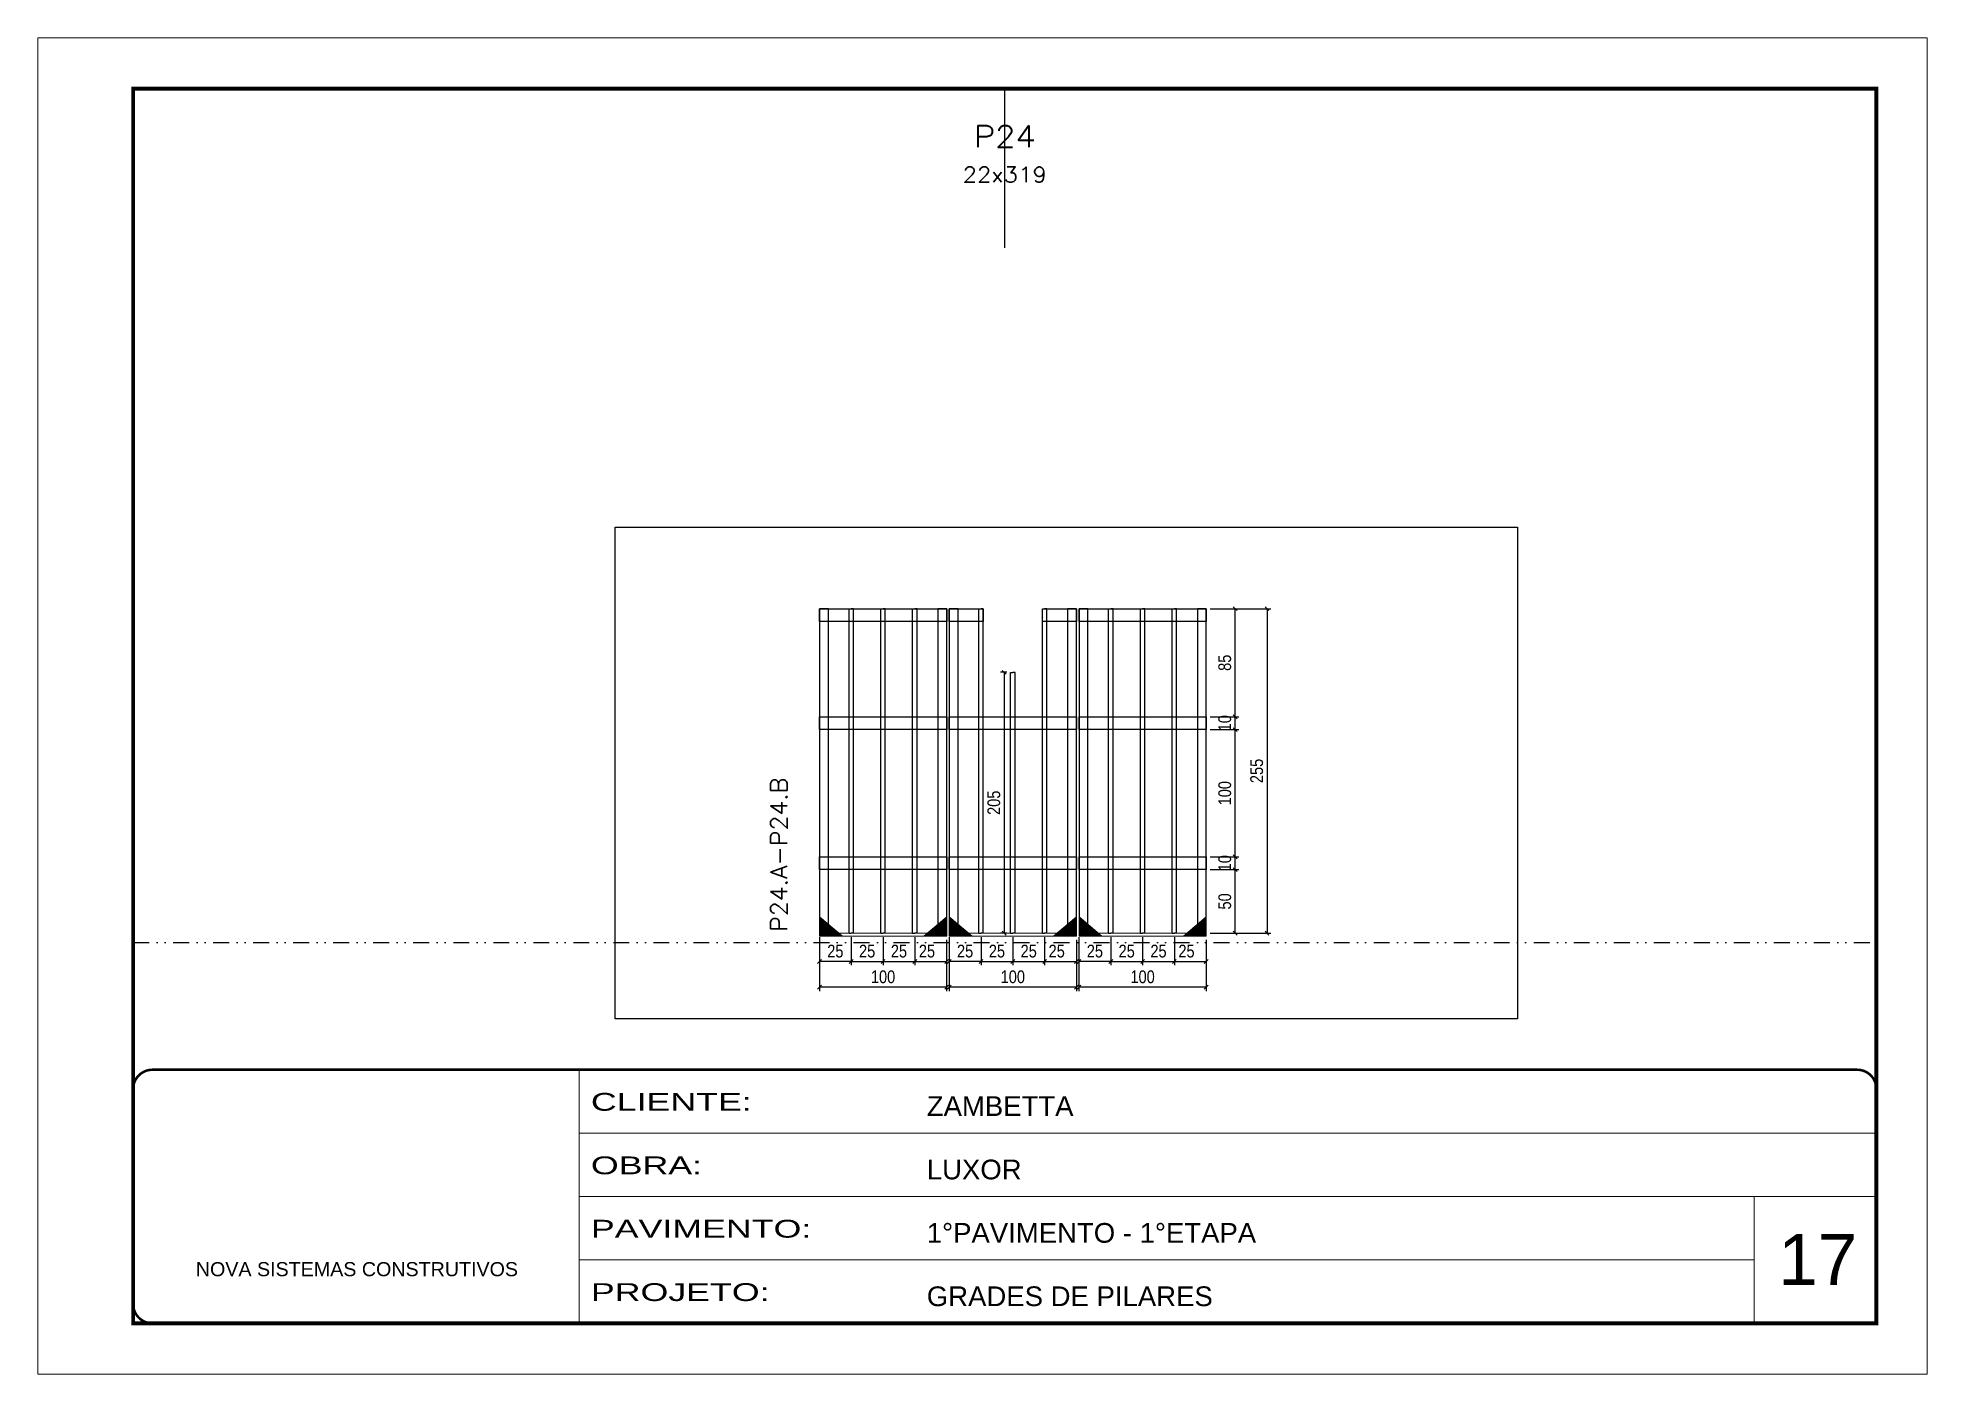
# Model space of a CAD drawing. Extents: x 14400 to 20667, y -21631 to 6985.
# Drawn here: x 14413 to 15898, y 1340 to 2390 of the extents above; entities that cross this region are included whole.
import ezdxf
from ezdxf.enums import TextEntityAlignment as Align

# ---------------------------------------------------------------- set-up
doc = ezdxf.new("R2010")
doc.units = 0
for name, pattern in [('CONTINUO', [0]), ('DASHED', [0.75, 0.5, -0.25]), ('DIVIDE2', [0.625, 0.25, -0.125, 0, -0.125, 0, -0.125]), ('HIDDEN', [0.375, 0.25, -0.125])]:
    doc.linetypes.add(name, pattern=pattern)
doc.layers.add('00 - FELIPE', color=6, linetype='Continuous', plot=False)
for name, color, linetype, lineweight in [('CARIMBO', 255, 'Continuous', 9), ('Folhas', 255, 'Continuous', 9), ('Madeira', 126, 'Continuous', 18), ('Sarr 2.2x7', 40, 'Continuous', 9), ('SARRAFO DE PRESSAO', 251, 'DASHED', 9), ('Texto Seção', 7, 'Continuous', 15)]:
    doc.layers.add(name, color=color, linetype=linetype, lineweight=lineweight)
for name, color, linetype in [('COTA', 241, 'Continuous'), ('Nível', 160, 'Continuous'), ('SARR_2.2x10', 60, 'Continuous'), ('SARR_3.5x7', 81, 'Continuous'), ('SARR_7x7', 40, 'Continuous'), ('Texto de Titulo', 7, 'Continuous'), ('Texto Qtd Sarr', 242, 'Continuous')]:
    doc.layers.add(name, color=color, linetype=linetype)
doc.styles.add('ARIAL', font='arial.ttf')
doc.styles.add('COTA TECNICA', font='techl___.ttf', dxfattribs={"height": 10})
doc.styles.add('REGUA-120', font='ROMANS.shx', dxfattribs={"height": 15})
doc.styles.add('ROMANS', font='romans.shx')
doc.styles.add('Tecnologia', font='')
doc.styles.get('Tecnologia').set_extended_font_data('Forgotten Futurist')
doc.dimstyles.new('PAINEL', dxfattribs={"dimtxt": 10, "dimasz": 3, "dimexe": 3, "dimexo": 3, "dimgap": 3, "dimtad": 1, "dimdec": 1, "dimzin": 12, "dimdsep": 46, "dimtxsty": 'COTA TECNICA', "dimblk1": 'OBLIQUE', "dimblk2": 'OBLIQUE', "dimsah": 1, "dimcen": 0.9, "dimclrd": 4, "dimclre": 4, "dimclrt": 240, "dimadec": 1, "dimazin": 3, "dimtfac": 1, "dimtdec": 1, "dimtmove": 0, "dimatfit": 3, "dimfxl": 1, "dimtolj": 1, "dimtzin": 12, "dimarcsym": 0})

msp = doc.modelspace()

# ---------------------------------------------------------------- texts
at = {"layer": 'CARIMBO', "style": 'ARIAL'}
msp.add_text('17', height=40, dxfattribs=at).set_placement((15781.33, 1410.57))
at = {"layer": 'Texto Seção', "style": 'REGUA-120', "width": 1.05}
msp.add_text('P24.A-P24.B', height=13, rotation=90, dxfattribs=at).set_placement((15002.47, 1688.01))

# ---------------------------------------------------------------- blocks, each defined once
blk = doc.blocks.new('9999999999')
at = {"color": 30, "linetype": 'CONTINUO'}
for p, q in [((98564.6, 34230.2), (98564.6, 34429.4)), ((98564.6, 34379.6), (99584, 34379.6)), ((98564.6, 34329.8), (99488, 34329.8)), ((99584, 34329.8), (99488, 34329.8)), ((99488, 34329.8), (99488, 34230.2)), ((98564.6, 34280), (99488, 34280))]:
    blk.add_line(p, q, dxfattribs=at)
at = {"color": 30, "linetype": 'CONTINUO', "const_width": 2}
blk.add_lwpolyline([(99584, 34230.2), (99584, 34414.4, 0.414214), (99569, 34429.4), (98229, 34429.4, 0.414214), (98214, 34414.4), (98214, 34245.2, 0.414214), (98229, 34230.2), (99584, 34230.2)], format="xyb", dxfattribs=at)
at = {"layer": 'Folhas'}
blk.add_lwpolyline([(98139, 34190.2), (99624, 34190.2), (99624, 35240.2), (98139, 35240.2)], close=True, dxfattribs=at)
at = {"layer": 'Folhas', "color": 30, "const_width": 3}
blk.add_lwpolyline([(98214, 34230.2), (99584, 34230.2), (99584, 35200.2), (98214, 35200.2)], close=True, dxfattribs=at)
at = {"color": 7, "linetype": 'Continuous', "ltscale": 5, "style": 'ARIAL'}
for s, height, p in [('ZAMBETTA', 15.48, (98837.7, 34393.1)), ('LUXOR', 15.48, (98837.7, 34343.3)), ('1°PAVIMENTO - 1°ETAPA', 15.483, (98837.7, 34293.5)), ('NOVA SISTEMAS CONSTRUTIVOS', 11.059, (98263.2, 34267.2)), ('GRADES DE PILARES', 15.483, (98837.7, 34243.7))]:
    blk.add_text(s, height=height, dxfattribs=at).set_placement(p)
at = {"layer": 'Folhas', "color": 7, "style": 'Tecnologia', "width": 1.5}
for s, p in [('CLIENTE:', (98573.7, 34397.2)), ('OBRA:', (98573.7, 34347.3)), ('PAVIMENTO:', (98573.7, 34297.5)), ('PROJETO:', (98573.7, 34247.7))]:
    blk.add_text(s, height=14, dxfattribs=at).set_placement(p)
blk = doc.blocks.new('_Oblique')
at = {"color": 0, "linetype": 'ByBlock', "lineweight": -2}
blk.add_line((-0.5, -0.5), (0.5, 0.5), dxfattribs=at)
blk = doc.blocks.new('*D1378')
at = {"layer": 'COTA', "color": 4, "lineweight": -2, "transparency": 16777216}
for p, q in [((15027.8, 1668.7), (15027.8, 1641.5)), ((15127.8, 1668.7), (15127.8, 1641.5)), ((15127.8, 1644.5), (15027.8, 1644.5))]:
    blk.add_line(p, q, dxfattribs=at)
at = {"layer": 'Defpoints', "color": 0, "transparency": 16777216}
for p in [(15027.8, 1671.7), (15127.8, 1671.7), (15027.8, 1644.5)]:
    blk.add_point(p, dxfattribs=at)
at = {"layer": 'COTA', "color": 4, "lineweight": -2, "transparency": 16777216, "xscale": 3, "yscale": 3, "zscale": 3, "rotation": 180}
blk.add_blockref('_Oblique', (15027.8, 1644.5), dxfattribs=at)
at = {"layer": 'COTA', "color": 4, "lineweight": -2, "transparency": 16777216, "xscale": 3, "yscale": 3, "zscale": 3}
blk.add_blockref('_Oblique', (15127.8, 1644.5), dxfattribs=at)
at = {"layer": 'COTA', "color": 240, "transparency": 16777216, "insert": (15077.8, 1652.6), "char_height": 10, "attachment_point": 5, "style": 'COTA TECNICA'}
blk.add_mtext('\\A1;100', dxfattribs=at)
blk = doc.blocks.new('*D1379')
at = {"layer": 'COTA', "color": 4, "lineweight": -2, "transparency": 16777216}
for p, q in [((15027.8, 1683.9), (15027.8, 1661.7)), ((15052.8, 1683.9), (15052.8, 1661.7)), ((15052.8, 1664.7), (15027.8, 1664.7))]:
    blk.add_line(p, q, dxfattribs=at)
at = {"layer": 'Defpoints', "color": 0, "transparency": 16777216}
for p in [(15027.8, 1686.9), (15052.8, 1686.9), (15027.8, 1664.7)]:
    blk.add_point(p, dxfattribs=at)
at = {"layer": 'COTA', "color": 4, "lineweight": -2, "transparency": 16777216, "xscale": 3, "yscale": 3, "zscale": 3, "rotation": 180}
blk.add_blockref('_Oblique', (15027.8, 1664.7), dxfattribs=at)
at = {"layer": 'COTA', "color": 4, "lineweight": -2, "transparency": 16777216, "xscale": 3, "yscale": 3, "zscale": 3}
blk.add_blockref('_Oblique', (15052.8, 1664.7), dxfattribs=at)
at = {"layer": 'COTA', "color": 240, "transparency": 16777216, "insert": (15040.3, 1672.8), "char_height": 10, "attachment_point": 5, "style": 'COTA TECNICA'}
blk.add_mtext('\\A1;25', dxfattribs=at)
blk = doc.blocks.new('*D1380')
at = {"layer": 'COTA', "color": 4, "lineweight": -2, "transparency": 16777216}
for p, q in [((15102.8, 1683.9), (15102.8, 1661.7)), ((15127.8, 1681.7), (15127.8, 1661.7)), ((15102.8, 1664.7), (15127.8, 1664.7))]:
    blk.add_line(p, q, dxfattribs=at)
at = {"layer": 'Defpoints', "color": 0, "transparency": 16777216}
for p in [(15102.8, 1686.9), (15127.8, 1684.7), (15127.8, 1664.7)]:
    blk.add_point(p, dxfattribs=at)
at = {"layer": 'COTA', "color": 4, "lineweight": -2, "transparency": 16777216, "xscale": 3, "yscale": 3, "zscale": 3, "rotation": 180}
blk.add_blockref('_Oblique', (15102.8, 1664.7), dxfattribs=at)
at = {"layer": 'COTA', "color": 4, "lineweight": -2, "transparency": 16777216, "xscale": 3, "yscale": 3, "zscale": 3}
blk.add_blockref('_Oblique', (15127.8, 1664.7), dxfattribs=at)
at = {"layer": 'COTA', "color": 240, "transparency": 16777216, "insert": (15112.3, 1672.8), "char_height": 10, "attachment_point": 5, "style": 'COTA TECNICA'}
blk.add_mtext('\\A1;25', dxfattribs=at)
blk = doc.blocks.new('*D1381')
at = {"layer": 'COTA', "color": 4, "lineweight": -2, "transparency": 16777216}
for p, q in [((15052.8, 1683.9), (15052.8, 1661.7)), ((15077.8, 1683.9), (15077.8, 1661.7)), ((15052.8, 1664.7), (15077.8, 1664.7))]:
    blk.add_line(p, q, dxfattribs=at)
at = {"layer": 'Defpoints', "color": 0, "transparency": 16777216}
for p in [(15052.8, 1686.9), (15077.8, 1686.9), (15077.8, 1664.7)]:
    blk.add_point(p, dxfattribs=at)
at = {"layer": 'COTA', "color": 4, "lineweight": -2, "transparency": 16777216, "xscale": 3, "yscale": 3, "zscale": 3, "rotation": 180}
blk.add_blockref('_Oblique', (15052.8, 1664.7), dxfattribs=at)
at = {"layer": 'COTA', "color": 4, "lineweight": -2, "transparency": 16777216, "xscale": 3, "yscale": 3, "zscale": 3}
blk.add_blockref('_Oblique', (15077.8, 1664.7), dxfattribs=at)
at = {"layer": 'COTA', "color": 240, "transparency": 16777216, "insert": (15065.3, 1672.8), "char_height": 10, "attachment_point": 5, "style": 'COTA TECNICA'}
blk.add_mtext('\\A1;25', dxfattribs=at)
blk = doc.blocks.new('*D1382')
at = {"layer": 'COTA', "color": 4, "lineweight": -2, "transparency": 16777216}
for p, q in [((15077.8, 1683.9), (15077.8, 1661.7)), ((15102.8, 1683.9), (15102.8, 1661.7)), ((15077.8, 1664.7), (15102.8, 1664.7))]:
    blk.add_line(p, q, dxfattribs=at)
at = {"layer": 'Defpoints', "color": 0, "transparency": 16777216}
for p in [(15077.8, 1686.9), (15102.8, 1686.9), (15102.8, 1664.7)]:
    blk.add_point(p, dxfattribs=at)
at = {"layer": 'COTA', "color": 4, "lineweight": -2, "transparency": 16777216, "xscale": 3, "yscale": 3, "zscale": 3, "rotation": 180}
blk.add_blockref('_Oblique', (15077.8, 1664.7), dxfattribs=at)
at = {"layer": 'COTA', "color": 4, "lineweight": -2, "transparency": 16777216, "xscale": 3, "yscale": 3, "zscale": 3}
blk.add_blockref('_Oblique', (15102.8, 1664.7), dxfattribs=at)
at = {"layer": 'COTA', "color": 240, "transparency": 16777216, "insert": (15090.3, 1672.8), "char_height": 10, "attachment_point": 5, "style": 'COTA TECNICA'}
blk.add_mtext('\\A1;25', dxfattribs=at)
blk = doc.blocks.new('*D1388')
at = {"layer": 'COTA', "color": 4, "lineweight": -2, "transparency": 16777216}
for p, q in [((15129.8, 1668.7), (15129.8, 1641.5)), ((15229.8, 1668.7), (15229.8, 1641.5)), ((15229.8, 1644.5), (15129.8, 1644.5))]:
    blk.add_line(p, q, dxfattribs=at)
at = {"layer": 'Defpoints', "color": 0, "transparency": 16777216}
for p in [(15129.8, 1671.7), (15229.8, 1671.7), (15129.8, 1644.5)]:
    blk.add_point(p, dxfattribs=at)
at = {"layer": 'COTA', "color": 4, "lineweight": -2, "transparency": 16777216, "xscale": 3, "yscale": 3, "zscale": 3, "rotation": 180}
blk.add_blockref('_Oblique', (15129.8, 1644.5), dxfattribs=at)
at = {"layer": 'COTA', "color": 4, "lineweight": -2, "transparency": 16777216, "xscale": 3, "yscale": 3, "zscale": 3}
blk.add_blockref('_Oblique', (15229.8, 1644.5), dxfattribs=at)
at = {"layer": 'COTA', "color": 240, "transparency": 16777216, "insert": (15179.8, 1652.6), "char_height": 10, "attachment_point": 5, "style": 'COTA TECNICA'}
blk.add_mtext('\\A1;100', dxfattribs=at)
blk = doc.blocks.new('*D1389')
at = {"layer": 'COTA', "color": 4, "lineweight": -2, "transparency": 16777216}
for p, q in [((15129.8, 1683.9), (15129.8, 1661.7)), ((15154.8, 1683.9), (15154.8, 1661.7)), ((15154.8, 1664.7), (15129.8, 1664.7))]:
    blk.add_line(p, q, dxfattribs=at)
at = {"layer": 'Defpoints', "color": 0, "transparency": 16777216}
for p in [(15129.8, 1686.9), (15154.8, 1686.9), (15129.8, 1664.7)]:
    blk.add_point(p, dxfattribs=at)
at = {"layer": 'COTA', "color": 4, "lineweight": -2, "transparency": 16777216, "xscale": 3, "yscale": 3, "zscale": 3, "rotation": 180}
blk.add_blockref('_Oblique', (15129.8, 1664.7), dxfattribs=at)
at = {"layer": 'COTA', "color": 4, "lineweight": -2, "transparency": 16777216, "xscale": 3, "yscale": 3, "zscale": 3}
blk.add_blockref('_Oblique', (15154.8, 1664.7), dxfattribs=at)
at = {"layer": 'COTA', "color": 240, "transparency": 16777216, "insert": (15142.3, 1672.8), "char_height": 10, "attachment_point": 5, "style": 'COTA TECNICA'}
blk.add_mtext('\\A1;25', dxfattribs=at)
blk = doc.blocks.new('*D1390')
at = {"layer": 'COTA', "color": 4, "lineweight": -2, "transparency": 16777216}
for p, q in [((15204.8, 1683.9), (15204.8, 1661.7)), ((15229.8, 1681.7), (15229.8, 1661.7)), ((15204.8, 1664.7), (15229.8, 1664.7))]:
    blk.add_line(p, q, dxfattribs=at)
at = {"layer": 'Defpoints', "color": 0, "transparency": 16777216}
for p in [(15204.8, 1686.9), (15229.8, 1684.7), (15229.8, 1664.7)]:
    blk.add_point(p, dxfattribs=at)
at = {"layer": 'COTA', "color": 4, "lineweight": -2, "transparency": 16777216, "xscale": 3, "yscale": 3, "zscale": 3, "rotation": 180}
blk.add_blockref('_Oblique', (15204.8, 1664.7), dxfattribs=at)
at = {"layer": 'COTA', "color": 4, "lineweight": -2, "transparency": 16777216, "xscale": 3, "yscale": 3, "zscale": 3}
blk.add_blockref('_Oblique', (15229.8, 1664.7), dxfattribs=at)
at = {"layer": 'COTA', "color": 240, "transparency": 16777216, "insert": (15214.3, 1672.8), "char_height": 10, "attachment_point": 5, "style": 'COTA TECNICA'}
blk.add_mtext('\\A1;25', dxfattribs=at)
blk = doc.blocks.new('*D1391')
at = {"layer": 'COTA', "color": 4, "lineweight": -2, "transparency": 16777216}
for p, q in [((15154.8, 1683.9), (15154.8, 1661.7)), ((15179.8, 1683.9), (15179.8, 1661.7)), ((15154.8, 1664.7), (15179.8, 1664.7))]:
    blk.add_line(p, q, dxfattribs=at)
at = {"layer": 'Defpoints', "color": 0, "transparency": 16777216}
for p in [(15154.8, 1686.9), (15179.8, 1686.9), (15179.8, 1664.7)]:
    blk.add_point(p, dxfattribs=at)
at = {"layer": 'COTA', "color": 4, "lineweight": -2, "transparency": 16777216, "xscale": 3, "yscale": 3, "zscale": 3, "rotation": 180}
blk.add_blockref('_Oblique', (15154.8, 1664.7), dxfattribs=at)
at = {"layer": 'COTA', "color": 4, "lineweight": -2, "transparency": 16777216, "xscale": 3, "yscale": 3, "zscale": 3}
blk.add_blockref('_Oblique', (15179.8, 1664.7), dxfattribs=at)
at = {"layer": 'COTA', "color": 240, "transparency": 16777216, "insert": (15167.3, 1672.8), "char_height": 10, "attachment_point": 5, "style": 'COTA TECNICA'}
blk.add_mtext('\\A1;25', dxfattribs=at)
blk = doc.blocks.new('*D1392')
at = {"layer": 'COTA', "color": 4, "lineweight": -2, "transparency": 16777216}
for p, q in [((15179.8, 1683.9), (15179.8, 1661.7)), ((15204.8, 1683.9), (15204.8, 1661.7)), ((15179.8, 1664.7), (15204.8, 1664.7))]:
    blk.add_line(p, q, dxfattribs=at)
at = {"layer": 'Defpoints', "color": 0, "transparency": 16777216}
for p in [(15179.8, 1686.9), (15204.8, 1686.9), (15204.8, 1664.7)]:
    blk.add_point(p, dxfattribs=at)
at = {"layer": 'COTA', "color": 4, "lineweight": -2, "transparency": 16777216, "xscale": 3, "yscale": 3, "zscale": 3, "rotation": 180}
blk.add_blockref('_Oblique', (15179.8, 1664.7), dxfattribs=at)
at = {"layer": 'COTA', "color": 4, "lineweight": -2, "transparency": 16777216, "xscale": 3, "yscale": 3, "zscale": 3}
blk.add_blockref('_Oblique', (15204.8, 1664.7), dxfattribs=at)
at = {"layer": 'COTA', "color": 240, "transparency": 16777216, "insert": (15192.3, 1672.8), "char_height": 10, "attachment_point": 5, "style": 'COTA TECNICA'}
blk.add_mtext('\\A1;25', dxfattribs=at)
blk = doc.blocks.new('*D1393')
at = {"layer": 'COTA', "color": 4, "lineweight": -2, "transparency": 16777216}
for p, q in [((15231.8, 1668.7), (15231.8, 1641.5)), ((15331.8, 1668.7), (15331.8, 1641.5)), ((15331.8, 1644.5), (15231.8, 1644.5))]:
    blk.add_line(p, q, dxfattribs=at)
at = {"layer": 'Defpoints', "color": 0, "transparency": 16777216}
for p in [(15231.8, 1671.7), (15331.8, 1671.7), (15231.8, 1644.5)]:
    blk.add_point(p, dxfattribs=at)
at = {"layer": 'COTA', "color": 4, "lineweight": -2, "transparency": 16777216, "xscale": 3, "yscale": 3, "zscale": 3, "rotation": 180}
blk.add_blockref('_Oblique', (15231.8, 1644.5), dxfattribs=at)
at = {"layer": 'COTA', "color": 4, "lineweight": -2, "transparency": 16777216, "xscale": 3, "yscale": 3, "zscale": 3}
blk.add_blockref('_Oblique', (15331.8, 1644.5), dxfattribs=at)
at = {"layer": 'COTA', "color": 240, "transparency": 16777216, "insert": (15281.8, 1652.6), "char_height": 10, "attachment_point": 5, "style": 'COTA TECNICA'}
blk.add_mtext('\\A1;100', dxfattribs=at)
blk = doc.blocks.new('*D1394')
at = {"layer": 'COTA', "color": 4, "lineweight": -2, "transparency": 16777216}
for p, q in [((15231.8, 1683.9), (15231.8, 1661.7)), ((15256.8, 1683.9), (15256.8, 1661.7)), ((15256.8, 1664.7), (15231.8, 1664.7))]:
    blk.add_line(p, q, dxfattribs=at)
at = {"layer": 'Defpoints', "color": 0, "transparency": 16777216}
for p in [(15231.8, 1686.9), (15256.8, 1686.9), (15231.8, 1664.7)]:
    blk.add_point(p, dxfattribs=at)
at = {"layer": 'COTA', "color": 4, "lineweight": -2, "transparency": 16777216, "xscale": 3, "yscale": 3, "zscale": 3, "rotation": 180}
blk.add_blockref('_Oblique', (15231.8, 1664.7), dxfattribs=at)
at = {"layer": 'COTA', "color": 4, "lineweight": -2, "transparency": 16777216, "xscale": 3, "yscale": 3, "zscale": 3}
blk.add_blockref('_Oblique', (15256.8, 1664.7), dxfattribs=at)
at = {"layer": 'COTA', "color": 240, "transparency": 16777216, "insert": (15244.3, 1672.8), "char_height": 10, "attachment_point": 5, "style": 'COTA TECNICA'}
blk.add_mtext('\\A1;25', dxfattribs=at)
blk = doc.blocks.new('*D1395')
at = {"layer": 'COTA', "color": 4, "lineweight": -2, "transparency": 16777216}
for p, q in [((15306.8, 1683.9), (15306.8, 1661.7)), ((15331.8, 1681.7), (15331.8, 1661.7)), ((15306.8, 1664.7), (15331.8, 1664.7))]:
    blk.add_line(p, q, dxfattribs=at)
at = {"layer": 'Defpoints', "color": 0, "transparency": 16777216}
for p in [(15306.8, 1686.9), (15331.8, 1684.7), (15331.8, 1664.7)]:
    blk.add_point(p, dxfattribs=at)
at = {"layer": 'COTA', "color": 4, "lineweight": -2, "transparency": 16777216, "xscale": 3, "yscale": 3, "zscale": 3, "rotation": 180}
blk.add_blockref('_Oblique', (15306.8, 1664.7), dxfattribs=at)
at = {"layer": 'COTA', "color": 4, "lineweight": -2, "transparency": 16777216, "xscale": 3, "yscale": 3, "zscale": 3}
blk.add_blockref('_Oblique', (15331.8, 1664.7), dxfattribs=at)
at = {"layer": 'COTA', "color": 240, "transparency": 16777216, "insert": (15316.3, 1672.8), "char_height": 10, "attachment_point": 5, "style": 'COTA TECNICA'}
blk.add_mtext('\\A1;25', dxfattribs=at)
blk = doc.blocks.new('*D1396')
at = {"layer": 'COTA', "color": 4, "lineweight": -2, "transparency": 16777216}
for p, q in [((15256.8, 1683.9), (15256.8, 1661.7)), ((15281.8, 1683.9), (15281.8, 1661.7)), ((15256.8, 1664.7), (15281.8, 1664.7))]:
    blk.add_line(p, q, dxfattribs=at)
at = {"layer": 'Defpoints', "color": 0, "transparency": 16777216}
for p in [(15256.8, 1686.9), (15281.8, 1686.9), (15281.8, 1664.7)]:
    blk.add_point(p, dxfattribs=at)
at = {"layer": 'COTA', "color": 4, "lineweight": -2, "transparency": 16777216, "xscale": 3, "yscale": 3, "zscale": 3, "rotation": 180}
blk.add_blockref('_Oblique', (15256.8, 1664.7), dxfattribs=at)
at = {"layer": 'COTA', "color": 4, "lineweight": -2, "transparency": 16777216, "xscale": 3, "yscale": 3, "zscale": 3}
blk.add_blockref('_Oblique', (15281.8, 1664.7), dxfattribs=at)
at = {"layer": 'COTA', "color": 240, "transparency": 16777216, "insert": (15269.3, 1672.8), "char_height": 10, "attachment_point": 5, "style": 'COTA TECNICA'}
blk.add_mtext('\\A1;25', dxfattribs=at)
blk = doc.blocks.new('*D1397')
at = {"layer": 'COTA', "color": 4, "lineweight": -2, "transparency": 16777216}
for p, q in [((15334.8, 1736.9), (15357.5, 1736.9)), ((15354.5, 1686.9), (15354.5, 1736.9)), ((15334.8, 1686.9), (15357.5, 1686.9))]:
    blk.add_line(p, q, dxfattribs=at)
at = {"layer": 'Defpoints', "color": 0, "transparency": 16777216}
for p in [(15331.8, 1736.9), (15354.5, 1736.9), (15331.8, 1686.9)]:
    blk.add_point(p, dxfattribs=at)
at = {"layer": 'COTA', "color": 4, "lineweight": -2, "transparency": 16777216, "xscale": 3, "yscale": 3, "zscale": 3}
for p, rotation in [((15354.5, 1736.9), 90), ((15354.5, 1686.9), 270)]:
    blk.add_blockref('_Oblique', p, dxfattribs=dict(at, rotation=rotation))
at = {"layer": 'COTA', "color": 240, "transparency": 16777216, "insert": (15346.4, 1711.9), "char_height": 10, "attachment_point": 5, "rotation": 90, "style": 'COTA TECNICA'}
blk.add_mtext('\\A1;50', dxfattribs=at)
blk = doc.blocks.new('*D1398')
at = {"layer": 'COTA', "color": 4, "lineweight": -2, "transparency": 16777216}
for p, q in [((15281.8, 1683.9), (15281.8, 1661.7)), ((15306.8, 1683.9), (15306.8, 1661.7)), ((15281.8, 1664.7), (15306.8, 1664.7))]:
    blk.add_line(p, q, dxfattribs=at)
at = {"layer": 'Defpoints', "color": 0, "transparency": 16777216}
for p in [(15281.8, 1686.9), (15306.8, 1686.9), (15306.8, 1664.7)]:
    blk.add_point(p, dxfattribs=at)
at = {"layer": 'COTA', "color": 4, "lineweight": -2, "transparency": 16777216, "xscale": 3, "yscale": 3, "zscale": 3, "rotation": 180}
blk.add_blockref('_Oblique', (15281.8, 1664.7), dxfattribs=at)
at = {"layer": 'COTA', "color": 4, "lineweight": -2, "transparency": 16777216, "xscale": 3, "yscale": 3, "zscale": 3}
blk.add_blockref('_Oblique', (15306.8, 1664.7), dxfattribs=at)
at = {"layer": 'COTA', "color": 240, "transparency": 16777216, "insert": (15294.3, 1672.8), "char_height": 10, "attachment_point": 5, "style": 'COTA TECNICA'}
blk.add_mtext('\\A1;25', dxfattribs=at)
blk = doc.blocks.new('*D1399')
at = {"layer": 'COTA', "color": 4, "lineweight": -2, "transparency": 16777216}
for p, q in [((15334.8, 1746.9), (15357.5, 1746.9)), ((15354.5, 1736.9), (15354.5, 1746.9)), ((15334.8, 1736.9), (15357.5, 1736.9))]:
    blk.add_line(p, q, dxfattribs=at)
at = {"layer": 'Defpoints', "color": 0, "transparency": 16777216}
for p in [(15331.8, 1746.9), (15354.5, 1746.9), (15331.8, 1736.9)]:
    blk.add_point(p, dxfattribs=at)
at = {"layer": 'COTA', "color": 4, "lineweight": -2, "transparency": 16777216, "xscale": 3, "yscale": 3, "zscale": 3}
for p, rotation in [((15354.5, 1746.9), 90), ((15354.5, 1736.9), 270)]:
    blk.add_blockref('_Oblique', p, dxfattribs=dict(at, rotation=rotation))
at = {"layer": 'COTA', "color": 240, "transparency": 16777216, "insert": (15346.4, 1741.9), "char_height": 10, "attachment_point": 5, "rotation": 90, "style": 'COTA TECNICA'}
blk.add_mtext('\\A1;10', dxfattribs=at)
blk = doc.blocks.new('*D1400')
at = {"layer": 'COTA', "color": 4, "lineweight": -2, "transparency": 16777216}
for p, q in [((15334.8, 1846.9), (15357.5, 1846.9)), ((15354.5, 1746.9), (15354.5, 1846.9)), ((15334.8, 1746.9), (15357.5, 1746.9))]:
    blk.add_line(p, q, dxfattribs=at)
at = {"layer": 'Defpoints', "color": 0, "transparency": 16777216}
for p in [(15331.8, 1846.9), (15354.5, 1846.9), (15331.8, 1746.9)]:
    blk.add_point(p, dxfattribs=at)
at = {"layer": 'COTA', "color": 4, "lineweight": -2, "transparency": 16777216, "xscale": 3, "yscale": 3, "zscale": 3}
for p, rotation in [((15354.5, 1846.9), 90), ((15354.5, 1746.9), 270)]:
    blk.add_blockref('_Oblique', p, dxfattribs=dict(at, rotation=rotation))
at = {"layer": 'COTA', "color": 240, "transparency": 16777216, "insert": (15346.4, 1796.9), "char_height": 10, "attachment_point": 5, "rotation": 90, "style": 'COTA TECNICA'}
blk.add_mtext('\\A1;100', dxfattribs=at)
blk = doc.blocks.new('*D1401')
at = {"layer": 'COTA', "color": 4, "lineweight": -2, "transparency": 16777216}
for p, q in [((15334.8, 1856.9), (15357.5, 1856.9)), ((15354.5, 1846.9), (15354.5, 1856.9)), ((15334.8, 1846.9), (15357.5, 1846.9))]:
    blk.add_line(p, q, dxfattribs=at)
at = {"layer": 'Defpoints', "color": 0, "transparency": 16777216}
for p in [(15331.8, 1856.9), (15354.5, 1856.9), (15331.8, 1846.9)]:
    blk.add_point(p, dxfattribs=at)
at = {"layer": 'COTA', "color": 4, "lineweight": -2, "transparency": 16777216, "xscale": 3, "yscale": 3, "zscale": 3}
for p, rotation in [((15354.5, 1856.9), 90), ((15354.5, 1846.9), 270)]:
    blk.add_blockref('_Oblique', p, dxfattribs=dict(at, rotation=rotation))
at = {"layer": 'COTA', "color": 240, "transparency": 16777216, "insert": (15346.4, 1851.9), "char_height": 10, "attachment_point": 5, "rotation": 90, "style": 'COTA TECNICA'}
blk.add_mtext('\\A1;10', dxfattribs=at)
blk = doc.blocks.new('*D1402')
at = {"layer": 'COTA', "color": 4, "lineweight": -2, "transparency": 16777216}
for p, q in [((15334.8, 1941.9), (15382.6, 1941.9)), ((15379.6, 1941.9), (15379.6, 1686.9)), ((15334.8, 1686.9), (15382.6, 1686.9))]:
    blk.add_line(p, q, dxfattribs=at)
at = {"layer": 'Defpoints', "color": 0, "transparency": 16777216}
for p in [(15331.8, 1941.9), (15331.8, 1686.9), (15379.6, 1686.9)]:
    blk.add_point(p, dxfattribs=at)
at = {"layer": 'COTA', "color": 4, "lineweight": -2, "transparency": 16777216, "xscale": 3, "yscale": 3, "zscale": 3}
for p, rotation in [((15379.6, 1941.9), 90), ((15379.6, 1686.9), 270)]:
    blk.add_blockref('_Oblique', p, dxfattribs=dict(at, rotation=rotation))
at = {"layer": 'COTA', "color": 240, "transparency": 16777216, "insert": (15371.5, 1814.4), "char_height": 10, "attachment_point": 5, "rotation": 90, "style": 'COTA TECNICA'}
blk.add_mtext('\\A1;255', dxfattribs=at)
blk = doc.blocks.new('*D1403')
at = {"layer": 'COTA', "color": 4, "lineweight": -2, "transparency": 16777216}
for p, q in [((15334.8, 1941.9), (15357.5, 1941.9)), ((15354.5, 1856.9), (15354.5, 1941.9)), ((15334.8, 1856.9), (15357.5, 1856.9))]:
    blk.add_line(p, q, dxfattribs=at)
at = {"layer": 'Defpoints', "color": 0, "transparency": 16777216}
for p in [(15331.8, 1941.9), (15354.5, 1941.9), (15331.8, 1856.9)]:
    blk.add_point(p, dxfattribs=at)
at = {"layer": 'COTA', "color": 4, "lineweight": -2, "transparency": 16777216, "xscale": 3, "yscale": 3, "zscale": 3}
for p, rotation in [((15354.5, 1941.9), 90), ((15354.5, 1856.9), 270)]:
    blk.add_blockref('_Oblique', p, dxfattribs=dict(at, rotation=rotation))
at = {"layer": 'COTA', "color": 240, "transparency": 16777216, "insert": (15346.4, 1899.4), "char_height": 10, "attachment_point": 5, "rotation": 90, "style": 'COTA TECNICA'}
blk.add_mtext('\\A1;85', dxfattribs=at)
blk = doc.blocks.new('titulo1')
at = {"layer": 'Defpoints', "color": 252, "linetype": 'HIDDEN', "ltscale": 2}
blk.add_line((0, 0), (0, 125), dxfattribs=at)
at = {"layer": 'Defpoints', "style": 'ROMANS', "oblique": 15}
blk.add_attdef('FOLHA', text='', height=10, dxfattribs=at).set_placement((0, 15.6), align=Align.MIDDLE_CENTER)
at = {"layer": 'Texto Qtd Sarr', "color": 3, "style": 'ROMANS', "oblique": 15}
for tag, height, p in [('TITULO', 17, (0, 71.4)), ('SEÇÃO', 12, (0, 41.5))]:
    blk.add_attdef(tag, text='', height=height, dxfattribs=at).set_placement(p, align=Align.MIDDLE_CENTER)
blk = doc.blocks.new('*D1404')
at = {"layer": '00 - FELIPE', "color": 4, "lineweight": -2, "transparency": 16777216}
for p, q in [((15175.1, 1891.9), (15170, 1891.9)), ((15173, 1891.9), (15173, 1686.9)), ((15175.1, 1686.9), (15170, 1686.9))]:
    blk.add_line(p, q, dxfattribs=at)
at = {"layer": 'Defpoints', "color": 0, "transparency": 16777216}
for p in [(15178.1, 1891.9), (15173, 1686.9), (15178.1, 1686.9)]:
    blk.add_point(p, dxfattribs=at)
at = {"layer": '00 - FELIPE', "color": 4, "lineweight": -2, "transparency": 16777216, "xscale": 3, "yscale": 3, "zscale": 3}
for p, rotation in [((15173, 1891.9), 90), ((15173, 1686.9), 270)]:
    blk.add_blockref('_Oblique', p, dxfattribs=dict(at, rotation=rotation))
at = {"layer": '00 - FELIPE', "color": 240, "transparency": 16777216, "insert": (15164.9, 1789.4), "char_height": 10, "attachment_point": 5, "rotation": 90, "style": 'COTA TECNICA'}
blk.add_mtext('\\A1;205', dxfattribs=at)

# ---------------------------------------------------------------- dimensions: what is measured, and where the dimension line sits
at = {"layer": '00 - FELIPE'}
dim = msp.add_linear_dim(base=(15173.01, 1686.91), p1=(15178.07, 1891.87), p2=(15178.07, 1686.91), angle=90, dimstyle='PAINEL', dxfattribs=at)
dim.commit()
dim.dimension.update_dxf_attribs({"geometry": '*D1404', "text_midpoint": (15164.9, 1789.39)})
at = {"layer": 'COTA'}
for base, p1, p2, picture, middle in [((15379.65, 1686.91), (15331.82, 1941.87), (15331.82, 1686.91), '*D1402', (15379.65, 1814.39)), ((15354.51, 1856.91), (15331.82, 1846.91), (15331.82, 1856.91), '*D1401', (15354.51, 1851.91)), ((15354.51, 1746.91), (15331.82, 1736.91), (15331.82, 1746.91), '*D1399', (15354.51, 1741.91))]:
    dim = msp.add_linear_dim(base=base, p1=p1, p2=p2, angle=90, dimstyle='PAINEL', override={"dimtmove": 1}, dxfattribs=at)
    dim.commit()
    dim.dimension.update_dxf_attribs({"geometry": picture, "text_midpoint": middle, "dimtype": 160})
dim = msp.add_linear_dim(base=(15354.51, 1941.87), p1=(15331.82, 1856.87), p2=(15331.82, 1941.87), angle=90, dimstyle='PAINEL', dxfattribs=at)
dim.commit()
dim.dimension.update_dxf_attribs({"geometry": '*D1403', "text_midpoint": (15346.38, 1899.37)})
for base, p1, p2, angle, picture, middle in [((15354.51, 1846.91), (15331.82, 1746.91), (15331.82, 1846.91), 90, '*D1400', (15346.41, 1796.91)), ((15354.51, 1736.91), (15331.82, 1686.91), (15331.82, 1736.91), 90, '*D1397', (15346.4, 1711.91)), ((15027.82, 1664.71), (15052.82, 1686.91), (15027.82, 1686.91), 180, '*D1379', (15040.32, 1672.82)), ((15129.82, 1664.71), (15154.82, 1686.91), (15129.82, 1686.91), 180, '*D1389', (15142.32, 1672.82)), ((15231.82, 1664.71), (15256.82, 1686.91), (15231.82, 1686.91), 180, '*D1394', (15244.32, 1672.82)), ((15027.82, 1644.53), (15127.82, 1671.71), (15027.82, 1671.71), 180, '*D1378', (15077.82, 1652.63)), ((15129.82, 1644.53), (15229.82, 1671.71), (15129.82, 1671.71), 180, '*D1388', (15179.82, 1652.63)), ((15231.82, 1644.53), (15331.82, 1671.71), (15231.82, 1671.71), 180, '*D1393', (15281.82, 1652.63))]:
    dim = msp.add_linear_dim(base=base, p1=p1, p2=p2, angle=angle, dimstyle='PAINEL', override={"dimtmove": 1}, dxfattribs=at)
    dim.commit()
    dim.dimension.update_dxf_attribs({"geometry": picture, "text_midpoint": middle})
for base, p1, p2, picture, middle in [((15077.82, 1664.71), (15052.82, 1686.91), (15077.82, 1686.91), '*D1381', (15065.32, 1672.82)), ((15102.82, 1664.71), (15077.82, 1686.91), (15102.82, 1686.91), '*D1382', (15090.32, 1672.82)), ((15179.82, 1664.71), (15154.82, 1686.91), (15179.82, 1686.91), '*D1391', (15167.32, 1672.82)), ((15204.82, 1664.71), (15179.82, 1686.91), (15204.82, 1686.91), '*D1392', (15192.32, 1672.82)), ((15281.82, 1664.71), (15256.82, 1686.91), (15281.82, 1686.91), '*D1396', (15269.32, 1672.82)), ((15306.82, 1664.71), (15281.82, 1686.91), (15306.82, 1686.91), '*D1398', (15294.32, 1672.82))]:
    dim = msp.add_linear_dim(base=base, p1=p1, p2=p2, dimstyle='PAINEL', override={"dimtmove": 1}, dxfattribs=at)
    dim.commit()
    dim.dimension.update_dxf_attribs({"geometry": picture, "text_midpoint": middle})
for base, p1, p2, picture, middle in [((15127.82, 1664.71), (15102.82, 1686.91), (15127.82, 1684.71), '*D1380', (15112.32, 1664.71)), ((15229.82, 1664.71), (15204.82, 1686.91), (15229.82, 1684.71), '*D1390', (15214.32, 1664.71)), ((15331.82, 1664.71), (15306.82, 1686.91), (15331.82, 1684.71), '*D1395', (15316.32, 1664.71))]:
    dim = msp.add_linear_dim(base=base, p1=p1, p2=p2, dimstyle='PAINEL', override={"dimtmove": 1}, dxfattribs=at)
    dim.commit()
    dim.dimension.update_dxf_attribs({"geometry": picture, "text_midpoint": middle, "dimtype": 160})

# ---------------------------------------------------------------- hatches: boundary and pattern name
at = {"layer": 'Madeira'}
h = msp.add_hatch(color=252, dxfattribs=at)
h.dxf.hatch_style = 2
h.paths.add_polyline_path([(15027.82, 1699.71), (15027.82, 1684.71), (15045.82, 1684.71)])
h = msp.add_hatch(color=252, dxfattribs=at)
h.dxf.hatch_style = 2
h.paths.add_polyline_path([(15127.82, 1699.71), (15127.82, 1684.71), (15109.82, 1684.71)])
h = msp.add_hatch(color=252, dxfattribs=at)
h.dxf.hatch_style = 2
h.paths.add_polyline_path([(15129.82, 1699.71), (15129.82, 1684.71), (15147.82, 1684.71)])
h = msp.add_hatch(color=252, dxfattribs=at)
h.dxf.hatch_style = 2
h.paths.add_polyline_path([(15229.82, 1699.71), (15229.82, 1684.71), (15211.82, 1684.71)])
h = msp.add_hatch(color=252, dxfattribs=at)
h.dxf.hatch_style = 2
h.paths.add_polyline_path([(15231.82, 1699.71), (15231.82, 1684.71), (15249.82, 1684.71)])
h = msp.add_hatch(color=252, dxfattribs=at)
h.dxf.hatch_style = 2
h.paths.add_polyline_path([(15331.82, 1699.71), (15331.82, 1684.71), (15313.82, 1684.71)])

# ---------------------------------------------------------------- linework, layer by layer
at = {"layer": '00 - FELIPE'}
msp.add_lwpolyline([(14867.16, 2005.91), (15576.52, 2005.91), (15576.52, 1619.64), (14867.16, 1619.64)], close=True, dxfattribs=at)
at = {"layer": 'Madeira', "color": 1, "linetype": 'HIDDEN'}
for p, q in [((15031.32, 1696.21), (15031.32, 1686.91)), ((15031.32, 1696.21), (15031.32, 1686.91)), ((15124.32, 1696.21), (15124.32, 1686.91)), ((15124.32, 1696.21), (15124.32, 1686.91)), ((15133.32, 1696.21), (15133.32, 1686.91)), ((15133.32, 1696.21), (15133.32, 1686.91)), ((15226.32, 1696.21), (15226.32, 1686.91)), ((15226.32, 1696.21), (15226.32, 1686.91)), ((15235.32, 1696.21), (15235.32, 1686.91)), ((15235.32, 1696.21), (15235.32, 1686.91)), ((15328.32, 1696.21), (15328.32, 1686.91)), ((15328.32, 1696.21), (15328.32, 1686.91)), ((15037.65, 1686.91), (15027.82, 1686.91)), ((15037.65, 1686.91), (15027.82, 1686.91)), ((15043.62, 1686.91), (15027.82, 1686.91)), ((15034.82, 1692.71), (15034.82, 1686.91)), ((15112.02, 1686.91), (15127.82, 1686.91)), ((15117.98, 1686.91), (15127.82, 1686.91)), ((15117.98, 1686.91), (15127.82, 1686.91)), ((15139.65, 1686.91), (15129.82, 1686.91)), ((15139.65, 1686.91), (15129.82, 1686.91)), ((15145.62, 1686.91), (15129.82, 1686.91)), ((15136.82, 1692.71), (15136.82, 1686.91)), ((15214.02, 1686.91), (15229.82, 1686.91)), ((15219.98, 1686.91), (15229.82, 1686.91)), ((15219.98, 1686.91), (15229.82, 1686.91)), ((15241.65, 1686.91), (15231.82, 1686.91)), ((15241.65, 1686.91), (15231.82, 1686.91)), ((15247.62, 1686.91), (15231.82, 1686.91)), ((15238.82, 1692.71), (15238.82, 1686.91)), ((15316.02, 1686.91), (15331.82, 1686.91)), ((15321.98, 1686.91), (15331.82, 1686.91)), ((15321.98, 1686.91), (15331.82, 1686.91))]:
    msp.add_line(p, q, dxfattribs=at)
at = {"layer": 'Madeira'}
for p, q in [((15027.82, 1686.91), (15027.82, 1684.71)), ((15027.82, 1686.91), (15027.82, 1684.71)), ((15027.82, 1686.91), (15027.82, 1684.71)), ((15129.82, 1686.91), (15129.82, 1684.71)), ((15129.82, 1686.91), (15129.82, 1684.71)), ((15129.82, 1686.91), (15129.82, 1684.71)), ((15231.82, 1686.91), (15231.82, 1684.71)), ((15231.82, 1686.91), (15231.82, 1684.71)), ((15231.82, 1686.91), (15231.82, 1684.71))]:
    msp.add_line(p, q, dxfattribs=at)
at = {"layer": 'Madeira', "color": 0}
for points in [[(15027.82, 1699.71), (15027.82, 1684.71), (15045.82, 1684.71), (15027.82, 1699.71)], [(15127.82, 1699.71), (15127.82, 1684.71), (15109.82, 1684.71), (15127.82, 1699.71)], [(15129.82, 1699.71), (15129.82, 1684.71), (15147.82, 1684.71), (15129.82, 1699.71)], [(15229.82, 1699.71), (15229.82, 1684.71), (15211.82, 1684.71), (15229.82, 1699.71)], [(15231.82, 1699.71), (15231.82, 1684.71), (15249.82, 1684.71), (15231.82, 1699.71)], [(15331.82, 1699.71), (15331.82, 1684.71), (15313.82, 1684.71), (15331.82, 1699.71)]]:
    msp.add_lwpolyline(points, dxfattribs=at)
at = {"layer": 'Nível', "color": 4, "linetype": 'DIVIDE2', "ltscale": 50}
msp.add_line((14488.47, 1679.71), (15858.47, 1679.71), dxfattribs=at)
at = {"layer": 'Sarr 2.2x7'}
for points in [[(15127.82, 1686.91), (15027.82, 1686.91), (15027.82, 1684.71), (15127.82, 1684.71)], [(15229.82, 1686.91), (15129.82, 1686.91), (15129.82, 1684.71), (15229.82, 1684.71)], [(15331.82, 1686.91), (15231.82, 1686.91), (15231.82, 1684.71), (15331.82, 1684.71)]]:
    msp.add_lwpolyline(points, close=True, dxfattribs=at)
at = {"layer": 'SARR_2.2x10'}
for points in [[(15027.82, 1941.87), (15127.82, 1941.87), (15127.82, 1931.87), (15027.82, 1931.87)], [(15129.82, 1941.87), (15156.57, 1941.87), (15156.57, 1931.87), (15129.82, 1931.87)], [(15203.07, 1941.87), (15229.82, 1941.87), (15229.82, 1931.87), (15203.07, 1931.87)], [(15231.82, 1941.87), (15331.82, 1941.87), (15331.82, 1931.87), (15231.82, 1931.87)], [(15027.82, 1856.87), (15127.82, 1856.87), (15127.82, 1846.87), (15027.82, 1846.87)], [(15129.82, 1856.87), (15229.82, 1856.87), (15229.82, 1846.87), (15129.82, 1846.87)], [(15231.82, 1856.87), (15331.82, 1856.87), (15331.82, 1846.87), (15231.82, 1846.87)], [(15027.82, 1746.87), (15127.82, 1746.87), (15127.82, 1736.87), (15027.82, 1736.87)], [(15129.82, 1746.87), (15229.82, 1746.87), (15229.82, 1736.87), (15129.82, 1736.87)], [(15231.82, 1746.87), (15331.82, 1746.87), (15331.82, 1736.87), (15231.82, 1736.87)]]:
    msp.add_lwpolyline(points, close=True, dxfattribs=at)
at = {"layer": 'SARR_3.5x7'}
for p, q in [((15051.07, 1686.91), (15051.07, 1941.87)), ((15051.07, 1941.87), (15052.82, 1941.87)), ((15054.57, 1941.87), (15052.82, 1941.87)), ((15054.57, 1686.91), (15054.57, 1941.87)), ((15076.07, 1686.91), (15076.07, 1941.87)), ((15076.07, 1941.87), (15077.82, 1941.87)), ((15079.57, 1941.87), (15077.82, 1941.87)), ((15079.57, 1686.91), (15079.57, 1941.87)), ((15101.07, 1686.91), (15101.07, 1941.87)), ((15101.07, 1941.87), (15102.82, 1941.87)), ((15104.57, 1941.87), (15102.82, 1941.87)), ((15104.57, 1686.91), (15104.57, 1941.87)), ((15153.07, 1686.91), (15153.07, 1941.87)), ((15153.07, 1941.87), (15154.82, 1941.87)), ((15156.57, 1941.87), (15154.82, 1941.87)), ((15156.57, 1686.91), (15156.57, 1941.87)), ((15203.07, 1686.91), (15203.07, 1941.87)), ((15203.07, 1941.87), (15204.82, 1941.87)), ((15206.57, 1941.87), (15204.82, 1941.87)), ((15206.57, 1686.91), (15206.57, 1941.87)), ((15255.07, 1686.91), (15255.07, 1941.87)), ((15255.07, 1941.87), (15256.82, 1941.87)), ((15258.57, 1941.87), (15256.82, 1941.87)), ((15258.57, 1686.91), (15258.57, 1941.87)), ((15280.07, 1686.91), (15280.07, 1941.87)), ((15280.07, 1941.87), (15281.82, 1941.87)), ((15283.57, 1941.87), (15281.82, 1941.87)), ((15283.57, 1686.91), (15283.57, 1941.87)), ((15305.07, 1686.91), (15305.07, 1941.87)), ((15305.07, 1941.87), (15306.82, 1941.87)), ((15308.57, 1941.87), (15306.82, 1941.87)), ((15308.57, 1686.91), (15308.57, 1941.87)), ((15178.07, 1686.91), (15178.07, 1891.87)), ((15178.07, 1891.87), (15179.82, 1891.87)), ((15181.57, 1891.87), (15179.82, 1891.87)), ((15181.57, 1686.91), (15181.57, 1891.87)), ((15051.07, 1686.91), (15052.82, 1686.91)), ((15054.57, 1686.91), (15052.82, 1686.91)), ((15076.07, 1686.91), (15077.82, 1686.91)), ((15079.57, 1686.91), (15077.82, 1686.91)), ((15101.07, 1686.91), (15102.82, 1686.91)), ((15104.57, 1686.91), (15102.82, 1686.91)), ((15153.07, 1686.91), (15154.82, 1686.91)), ((15156.57, 1686.91), (15154.82, 1686.91)), ((15178.07, 1686.91), (15179.82, 1686.91)), ((15181.57, 1686.91), (15179.82, 1686.91)), ((15203.07, 1686.91), (15204.82, 1686.91)), ((15206.57, 1686.91), (15204.82, 1686.91)), ((15255.07, 1686.91), (15256.82, 1686.91)), ((15258.57, 1686.91), (15256.82, 1686.91)), ((15280.07, 1686.91), (15281.82, 1686.91)), ((15283.57, 1686.91), (15281.82, 1686.91)), ((15305.07, 1686.91), (15306.82, 1686.91)), ((15308.57, 1686.91), (15306.82, 1686.91))]:
    msp.add_line(p, q, dxfattribs=at)
at = {"layer": 'SARR_7x7'}
for points in [[(15027.82, 1686.91), (15034.82, 1686.91), (15034.82, 1941.87), (15027.82, 1941.87)], [(15120.82, 1686.91), (15127.82, 1686.91), (15127.82, 1941.87), (15120.82, 1941.87)], [(15129.82, 1686.91), (15136.82, 1686.91), (15136.82, 1941.87), (15129.82, 1941.87)], [(15222.82, 1686.91), (15229.82, 1686.91), (15229.82, 1941.87), (15222.82, 1941.87)], [(15231.82, 1686.91), (15238.82, 1686.91), (15238.82, 1941.87), (15231.82, 1941.87)], [(15324.82, 1686.91), (15331.82, 1686.91), (15331.82, 1941.87), (15324.82, 1941.87)]]:
    msp.add_lwpolyline(points, close=True, dxfattribs=at)

# ---------------------------------------------------------------- block references
at = {"layer": 'SARRAFO DE PRESSAO', "color": 6, "linetype": 'ByBlock'}
msp.add_blockref('9999999999', (-83725.51, -32849.78), dxfattribs=at)
at = {"layer": 'Texto Seção'}
ref = msp.add_blockref('titulo1', (15173.47, 2225.43), dxfattribs=at)
ref.add_attrib('TITULO', 'P24', dxfattribs={"layer": 'Texto de Titulo', "color": 7, "height": 17, "style": 'ROMANS', "width": 1.1}).set_placement((15173.47, 2312.93), align=Align.MIDDLE_CENTER)
ref.add_attrib('SEÇÃO', '22x319', dxfattribs={"layer": 'Texto de Titulo', "color": 7, "height": 12, "style": 'ROMANS', "width": 1.1}).set_placement((15173.47, 2282.93), align=Align.MIDDLE_CENTER)

msp.set_redraw_order([(e.dxf.handle, doc.entitydb.next_handle()) for e in msp.query("TEXT MTEXT ATTDEF DIMENSION ARC_DIMENSION")])  # texts and dimensions are drawn at this point

doc.saveas('drawing.dxf')
